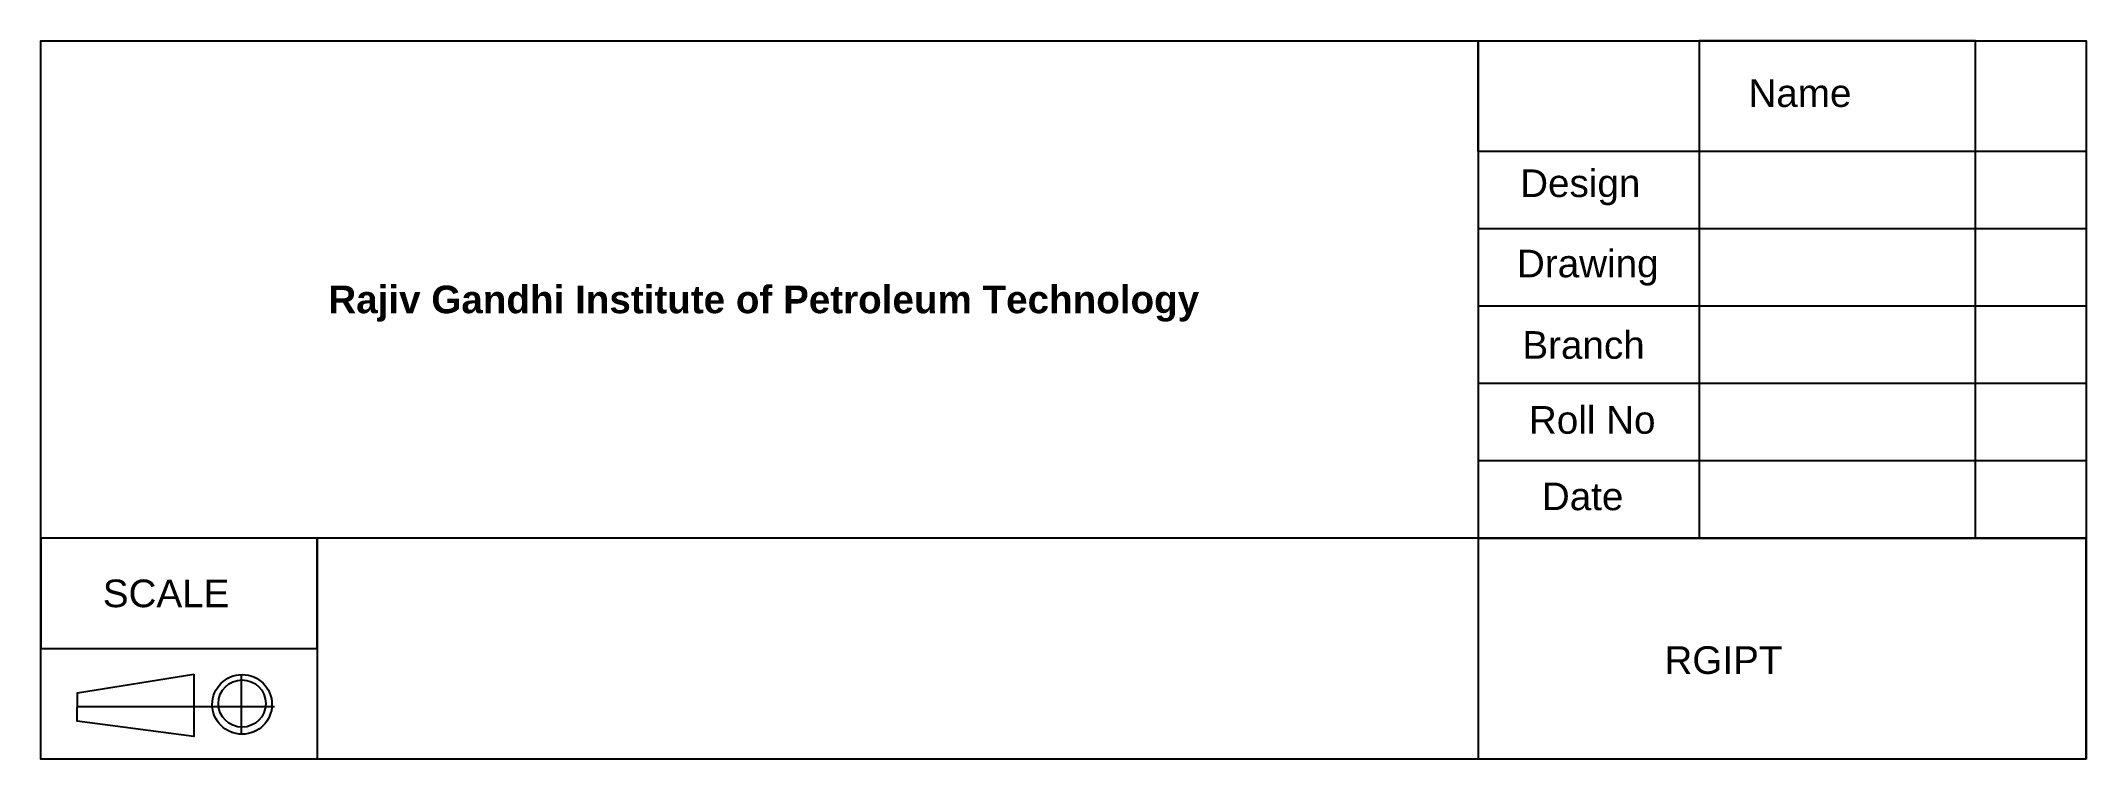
# Model space of a CAD drawing. Header units: millimetres. Extents: x 0 to 1189, y 0 to 841.
# Drawn here: x 994 to 1179, y 10 to 75 of the extents above; entities that cross this region are included whole.
import ezdxf

# ---------------------------------------------------------------- set-up
doc = ezdxf.new("R2010")
doc.units = ezdxf.units.MM
doc.styles.get("Standard").update_dxf_attribs({"font": 'arial.ttf'})

msp = doc.modelspace()

# ---------------------------------------------------------------- texts
at = {"char_height": 2.5, "attachment_point": 1}
for s, width, heights, insert in [('Name', 13.8639, [0], (1148.46, 71.52)), ('\\pxt0,c2;Design', 11.3289, [0], (1127.81, 63.37)), ('Drawing', 10.7175, [0], (1127.52, 56.1)), ('Branch', 12.0941, [0], (1128.01, 48.73)), ('\\pxt0,1,2;Roll No', 12.4874, [2.74], (1128.6, 41.95)), ('Date', 9.5966, [0], (1129.77, 35.03)), ('SCALE', 15.3955, [5.04], (999.6, 26.25)), ('RGIPT', 28.1345, [0], (1140.86, 20.21))]:
    msp.add_mtext_dynamic_manual_height_columns(s, width=width, gutter_width=12.5, heights=heights, dxfattribs=dict(at, insert=insert))
at = {"insert": (1020, 52.85), "char_height": 2.5, "width": 97.3075, "attachment_point": 1}
msp.add_mtext('\\A1;\\pxt33;{\\fArial|b1|i0|c0|p34;Rajiv Gandhi Institute of Petroleum Technology}', dxfattribs=at)

# ---------------------------------------------------------------- linework, layer by layer
for p, q in [((1179, 58), (1124, 58)), ((1179, 51), (1124, 51)), ((1179, 44), (1124, 44)), ((1179, 37), (1124, 37)), ((1179, 20), (1179, 30)), ((1179, 10), (1179, 20)), ((1012.13, 17.65), (1012.13, 12.24)), ((997.31, 14.76), (1015.12, 14.76))]:
    msp.add_line(p, q)
for points in [[(1179, 10), (994, 10), (994, 75), (1179, 75)], [(1019, 30), (1019, 20)], [(1007.84, 17.68), (1007.84, 12.05), (997.27, 13.43), (997.3, 16)]]:
    msp.add_lwpolyline(points, close=True)
for points in [[(1179, 65), (1124, 65), (1124, 75), (1124, 30), (1179, 30), (994, 30), (994, 20), (1019, 20), (1019, 10)], [(1169, 30), (1169, 75), (1144, 75), (1144, 30), (1124, 30), (1124, 10)]]:
    msp.add_lwpolyline(points)
for centre, radius in [((1012.2, 14.95), 2.7), ((1012.2, 15.03), 2.14)]:
    msp.add_circle(centre, radius)

msp.set_redraw_order([(e.dxf.handle, doc.entitydb.next_handle()) for e in msp.query("TEXT MTEXT ATTDEF DIMENSION ARC_DIMENSION")])  # texts and dimensions are drawn at this point

doc.saveas('drawing.dxf')
